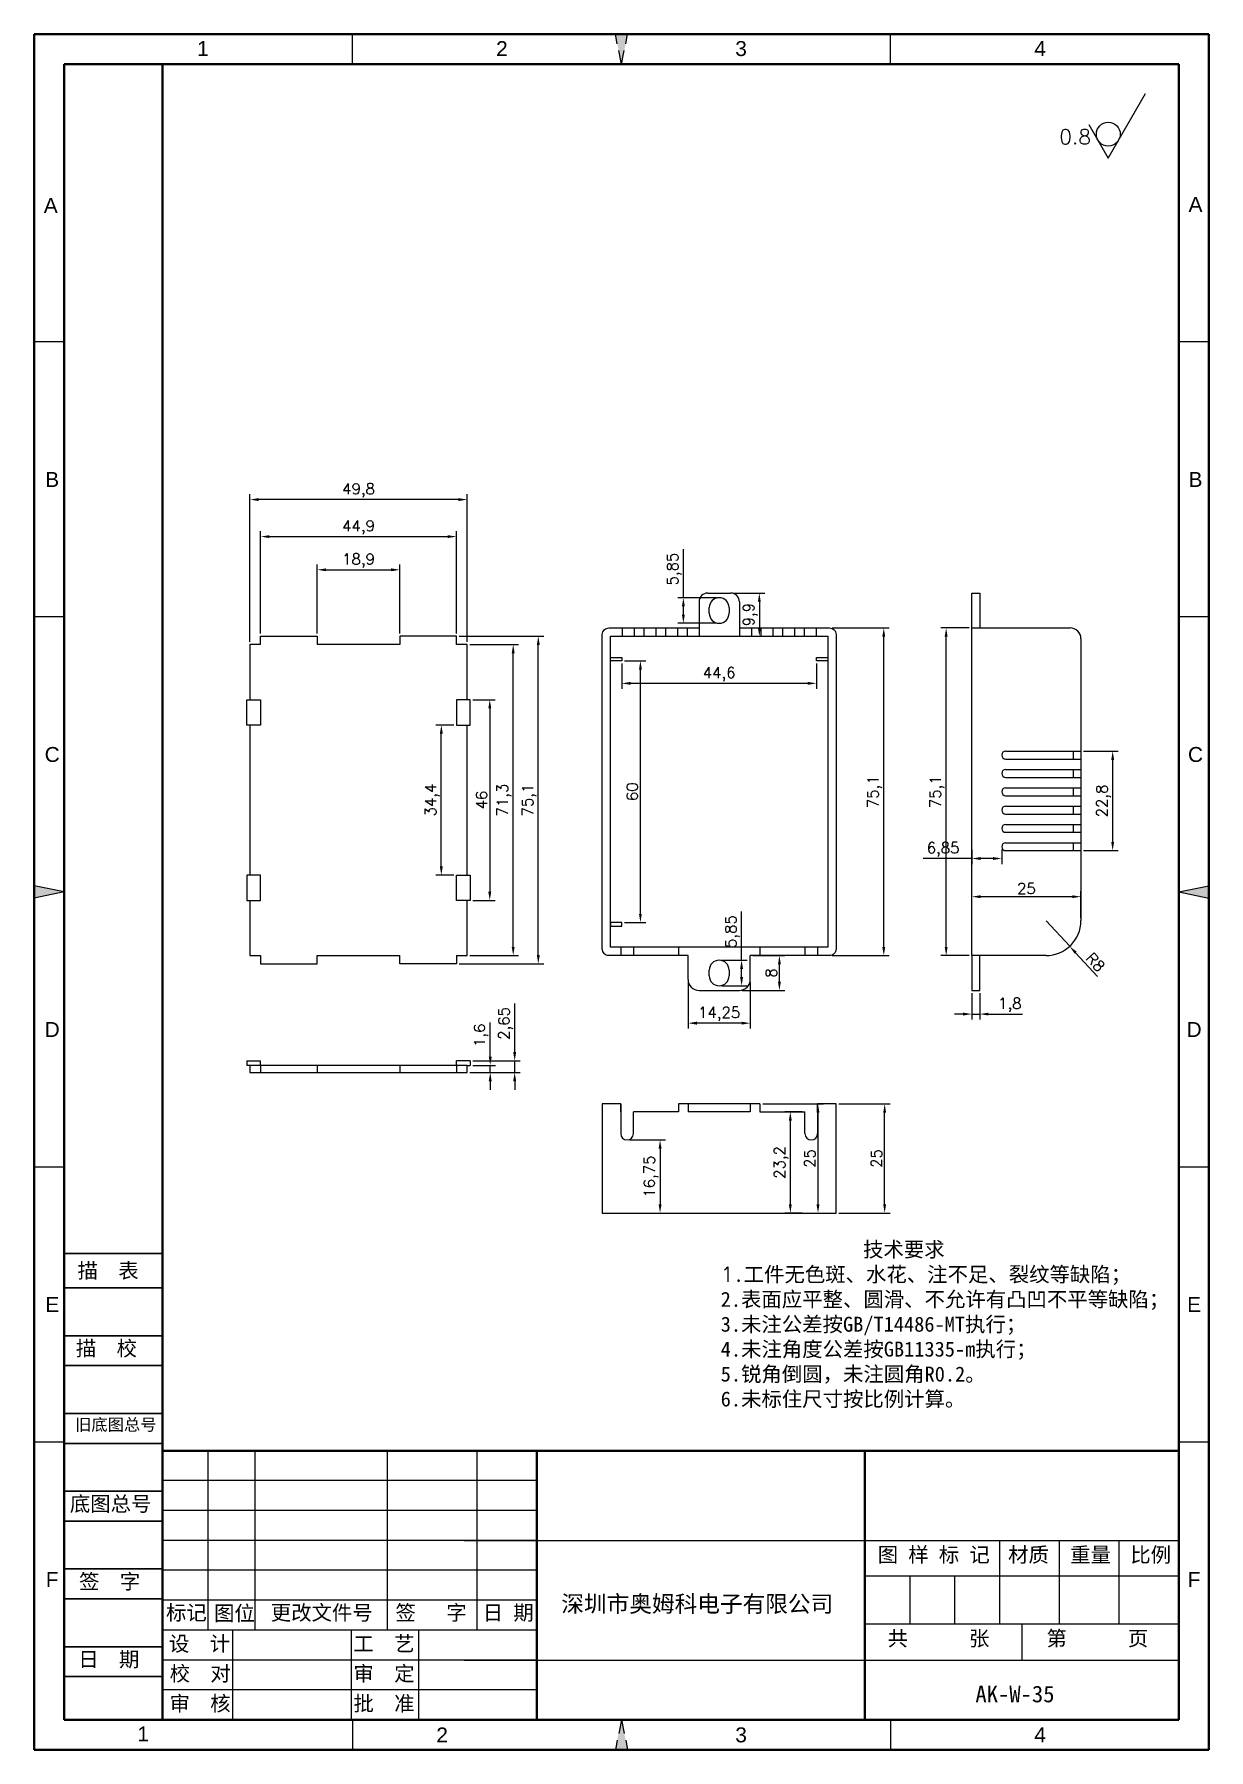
# Model space of a CAD drawing. Header units: millimetres. Extents: x 27102 to 30954, y -487 to 364.
# Drawn here: x 27124.8 to 27394, y -471.3 to -78 of the extents above; entities that cross this region are included whole.
import ezdxf
from ezdxf.enums import TextEntityAlignment as Align

# ---------------------------------------------------------------- set-up
doc = ezdxf.new("R2010")
doc.units = ezdxf.units.MM
doc.linetypes.add('ACAD_ISO10W100', pattern=[18, 12, -3, 0, -3])
doc.linetypes.add('HIDDEN2', pattern=[4.7625, 3.175, -1.5875])
for name, color, linetype, lineweight in [('dim', 82, 'Continuous', 9), ('图层1', 7, 'ACAD_ISO10W100', 15), ('图层2', 7, 'Continuous', 30), ('图层3', 7, 'Continuous', 15), ('图层4', 7, 'Continuous', 40), ('图层5', 7, 'HIDDEN2', 15), ('细实线', 3, 'Continuous', 18)]:
    doc.layers.add(name, color=color, linetype=linetype, lineweight=lineweight)
doc.layers.add('尺寸线', color=7, linetype='Continuous')
doc.styles.get("Standard").update_dxf_attribs({"font": 'txt', "bigfont": 'gbcbig.shx'})
doc.styles.add('样式 3', font='arial.ttf', dxfattribs={"height": 3.8})
doc.dimstyles.new('ISO-25', dxfattribs={"dimtxt": 2.5, "dimasz": 2.5, "dimexe": 1.25, "dimexo": 0.625, "dimtad": 1, "dimtxsty": 'Standard', "dimcen": 2.5, "dimadec": 0, "dimazin": 0, "dimtfac": 1, "dimtmove": 0, "dimatfit": 3, "dimfxl": 0, "dimarcsym": 0})

msp = doc.modelspace()

# ---------------------------------------------------------------- texts
at = {"layer": '图层1', "color": 0, "style": '样式 3'}
for s, p in [('B', (27128.933, -180.088)), ('B', (27390.993, -180.088)), ('C', (27128.933, -243.134)), ('C', (27390.993, -243.134)), ('D', (27128.933, -306.18)), ('D', (27390.671, -306.18)), ('E', (27128.933, -369.226)), ('E', (27390.671, -369.226)), ('F', (27128.933, -432.272)), ('F', (27390.671, -432.272))]:
    msp.add_text(s, height=3.426, dxfattribs=at).set_placement(p, align=Align.MIDDLE)
at = {"layer": '图层1', "color": 0, "attachment_point": 1}
for s, insert, char_height, width in [('{\\fSimSun|b0|i0|c134|p2;图 样 标 记}', (27318.148, -424.85), 3.42642, 42.50991), ('{\\fSimSun|b0|i0|c134|p2;材质 }', (27348.032, -424.865), 3.42642, 28.57673), ('{\\fSimSun|b0|i0|c134|p2;深圳市奥姆科电子有限公司}', (27245.63, -435.921), 3.80713, 71.9369), ('{\\fSimSun|b0|i0|c134|p2;标记}', (27155.02, -438.138), 3.42642, 9.59397), ('{\\fSimSun|b0|i0|c134|p2;图位}', (27166.023, -438.276), 3.42642, 9.59397), ('{\\fSimSun|b0|i0|c134|p2;更改文件号}', (27179.032, -438.138), 3.42642, 28.57673), ('{\\fSimSun|b0|i0|c134|p2;审  核}', (27155.826, -458.955), 3.42642, 27.78591), ('{\\fSimSun|b0|i0|c134|p2;批  准}', (27197.98, -458.955), 3.42642, 28.57673), ('{\\fSimSun|b0|i0|c134|p2;AK-W-35}', (27340.542, -456.596), 3.80713, 47.23323)]:
    msp.add_mtext(s, dxfattribs=dict(at, insert=insert, char_height=char_height, width=width))
at = {"layer": '图层2', "color": 0, "attachment_point": 1}
for s, insert, char_height, width in [('{\\fSimSun|b0|i0|c134|p2;描\\fSimSun|b0|i0|c0|p2;  \\fSimSun|b0|i0|c134|p2;表}', (27134.748, -359.741), 3.42638, 38.39488), ('{\\fSimSun|b0|i0|c134|p2;描\\fSimSun|b0|i0|c0|p2;  \\fSimSun|b0|i0|c134|p2;校}', (27134.358, -377.558), 3.42638, 38.39488), ('{\\fSimSun|b0|i0|c134|p2;旧底图总号}', (27134.165, -395.375), 2.74113, 38.39488), ('{\\fSimSun|b0|i0|c134|p2;底图总号}', (27132.976, -413.192), 3.42638, 38.39488), ('{\\fSimSun|b0|i0|c134|p2;重量 }', (27362.259, -424.865), 3.42642, 28.57673), ('{\\fSimSun|b0|i0|c134|p2;比例 }', (27376.044, -424.865), 3.42642, 28.57673), ('{\\fSimSun|b0|i0|c134|p2;签\\fSimSun|b0|i0|c0|p2;  \\fSimSun|b0|i0|c134|p2;字}', (27135.099, -431.009), 3.42638, 38.39488), ('{\\fSimSun|b0|i0|c134|p2;签   字}', (27207.605, -438.138), 3.42642, 28.57673), ('{\\fSimSun|b0|i0|c134|p2;日 期}', (27227.62, -438.138), 3.42642, 28.57673), ('{\\fSimSun|b0|i0|c134|p2;共      张}', (27320.406, -444.038), 3.42642, 37.91013), ('{\\fSimSun|b0|i0|c134|p2;第      页}', (27356.839, -444.038), 3.42642, 35.18807), ('{\\fSimSun|b0|i0|c134|p2;设  计}', (27155.693, -445.249), 3.42642, 26.56021), ('{\\fSimSun|b0|i0|c134|p2;工  艺}', (27197.98, -445.249), 3.42642, 28.57673), ('{\\fSimSun|b0|i0|c134|p2;日\\fSimSun|b0|i0|c0|p2;  \\fSimSun|b0|i0|c134|p2;期}', (27134.904, -448.827), 3.42638, 38.39488), ('{\\fSimSun|b0|i0|c134|p2;校  对}', (27155.858, -452.102), 3.42642, 24.84399), ('{\\fSimSun|b0|i0|c134|p2;审  定}', (27197.98, -452.102), 3.42642, 28.57673)]:
    msp.add_mtext(s, dxfattribs=dict(at, insert=insert, char_height=char_height, width=width))
at = {"layer": '图层3', "color": 0, "insert": (27282.161, -354.884), "char_height": 3.42642, "width": 162.28996, "attachment_point": 1}
msp.add_mtext('{\\fSimSun|b0|i0|c134|p54;              技术要求\\P}1{\\fSimSun|b0|i0|c134|p54;.工件无色斑、水花、注不足、裂纹等缺陷；\\P2.表面应平整、圆滑、不允许有凸凹不平等缺陷；\\P3.未注公差按GB/T14486-MT执行；\\P4.未注角度公差按GB11335-m执行；\\P5.锐角倒圆，未注圆角R0.2。}\\P{\\fSimSun|b0|i0|c134|p2;6.未标住尺寸按比例计算。}', dxfattribs=at)
at = {"layer": '图层5', "color": 0, "style": '样式 3'}
for s, p in [('1', (27163.483, -81.31)), ('2', (27232.011, -81.31)), ('3', (27286.834, -81.31)), ('4', (27355.362, -81.31)), ('A', (27128.6, -117.292)), ('A', (27390.993, -117.042)), ('1', (27149.777, -467.659)), ('2', (27218.305, -467.864)), ('3', (27286.834, -467.864)), ('4', (27355.362, -467.864))]:
    msp.add_text(s, height=3.426, dxfattribs=at).set_placement(p, align=Align.MIDDLE)
at = {"layer": '细实线', "color": 0, "insert": (27359.732, -99.843), "char_height": 3.4264, "width": 12.79235, "attachment_point": 1}
msp.add_mtext('0.8', dxfattribs=at)

# ---------------------------------------------------------------- blocks, each defined once
blk = doc.blocks.new('*D2020')
at = {"layer": 'Defpoints', "color": 0, "transparency": 16777216}
for p in [(27174.25, -184.71), (27174.25, -217.93), (27224.05, -217.93)]:
    blk.add_point(p, dxfattribs=at)
at = {"layer": 'dim', "color": 0, "lineweight": -2, "transparency": 16777216}
for p, q in [((27174.25, -217.3), (27174.25, -183.46)), ((27222.05, -184.71), (27176.25, -184.71)), ((27224.05, -217.3), (27224.05, -183.46))]:
    blk.add_line(p, q, dxfattribs=at)
at = {"layer": 'dim', "color": 0, "transparency": 16777216}
for points in [[(27176.25, -184.37), (27176.25, -185.04), (27174.25, -184.71)], [(27222.05, -184.37), (27222.05, -185.04), (27224.05, -184.71)]]:
    blk.add_solid(points, dxfattribs=at)
at = {"layer": 'dim', "color": 0, "transparency": 16777216, "insert": (27199.15, -182.62), "char_height": 2.5, "attachment_point": 5}
blk.add_mtext('49,8', dxfattribs=at)
blk = doc.blocks.new('*D2021')
at = {"layer": 'Defpoints', "color": 0, "transparency": 16777216}
for p in [(27221.6, -193.19), (27176.7, -216.03), (27221.6, -216.03)]:
    blk.add_point(p, dxfattribs=at)
at = {"layer": 'dim', "color": 0, "lineweight": -2, "transparency": 16777216}
for p, q in [((27176.7, -215.4), (27176.7, -191.94)), ((27221.6, -215.4), (27221.6, -191.94)), ((27178.7, -193.19), (27219.6, -193.19))]:
    blk.add_line(p, q, dxfattribs=at)
at = {"layer": 'dim', "color": 0, "transparency": 16777216}
for points in [[(27178.7, -192.86), (27178.7, -193.52), (27176.7, -193.19)], [(27219.6, -192.86), (27219.6, -193.52), (27221.6, -193.19)]]:
    blk.add_solid(points, dxfattribs=at)
at = {"layer": 'dim', "color": 0, "transparency": 16777216, "insert": (27199.15, -191.11), "char_height": 2.5, "attachment_point": 5}
blk.add_mtext('44,9', dxfattribs=at)
blk = doc.blocks.new('*D2022')
at = {"layer": 'Defpoints', "color": 0, "transparency": 16777216}
for p in [(27208.6, -200.8), (27189.7, -216.03), (27208.6, -216.03)]:
    blk.add_point(p, dxfattribs=at)
at = {"layer": 'dim', "color": 0, "lineweight": -2, "transparency": 16777216}
for p, q in [((27189.7, -215.4), (27189.7, -199.55)), ((27208.6, -215.4), (27208.6, -199.55)), ((27191.7, -200.8), (27206.6, -200.8))]:
    blk.add_line(p, q, dxfattribs=at)
at = {"layer": 'dim', "color": 0, "transparency": 16777216}
for points in [[(27191.7, -200.47), (27191.7, -201.13), (27189.7, -200.8)], [(27206.6, -200.47), (27206.6, -201.13), (27208.6, -200.8)]]:
    blk.add_solid(points, dxfattribs=at)
at = {"layer": 'dim', "color": 0, "transparency": 16777216, "insert": (27199.15, -198.72), "char_height": 2.5, "attachment_point": 5}
blk.add_mtext('18,9', dxfattribs=at)
blk = doc.blocks.new('*D2023')
at = {"layer": 'Defpoints', "color": 0, "transparency": 16777216}
for p in [(27221.6, -216.03), (27240.35, -216.03), (27221.6, -291.13)]:
    blk.add_point(p, dxfattribs=at)
at = {"layer": 'dim', "color": 0, "lineweight": -2, "transparency": 16777216}
for p, q in [((27222.23, -216.03), (27241.6, -216.03)), ((27240.35, -289.13), (27240.35, -218.03)), ((27222.23, -291.13), (27241.6, -291.13))]:
    blk.add_line(p, q, dxfattribs=at)
at = {"layer": 'dim', "color": 0, "transparency": 16777216}
for points in [[(27240.02, -218.03), (27240.69, -218.03), (27240.35, -216.03)], [(27240.02, -289.13), (27240.69, -289.13), (27240.35, -291.13)]]:
    blk.add_solid(points, dxfattribs=at)
at = {"layer": 'dim', "color": 0, "transparency": 16777216, "insert": (27238.27, -253.58), "char_height": 2.5, "attachment_point": 5, "rotation": 90}
blk.add_mtext('75,1', dxfattribs=at)
blk = doc.blocks.new('*D2024')
at = {"layer": 'Defpoints', "color": 0, "transparency": 16777216}
for p in [(27224.05, -217.93), (27234.6, -217.93), (27224.05, -289.23)]:
    blk.add_point(p, dxfattribs=at)
at = {"layer": 'dim', "color": 0, "lineweight": -2, "transparency": 16777216}
for p, q in [((27224.68, -217.93), (27235.85, -217.93)), ((27234.6, -287.23), (27234.6, -219.93)), ((27224.68, -289.23), (27235.85, -289.23))]:
    blk.add_line(p, q, dxfattribs=at)
at = {"layer": 'dim', "color": 0, "transparency": 16777216}
for points in [[(27234.26, -219.93), (27234.93, -219.93), (27234.6, -217.93)], [(27234.26, -287.23), (27234.93, -287.23), (27234.6, -289.23)]]:
    blk.add_solid(points, dxfattribs=at)
at = {"layer": 'dim', "color": 0, "transparency": 16777216, "insert": (27232.51, -253.58), "char_height": 2.5, "attachment_point": 5, "rotation": 90}
blk.add_mtext('71,3', dxfattribs=at)
blk = doc.blocks.new('*D2025')
at = {"layer": 'Defpoints', "color": 0, "transparency": 16777216}
for p in [(27224.75, -230.58), (27224.75, -276.58), (27229.23, -276.58)]:
    blk.add_point(p, dxfattribs=at)
at = {"layer": 'dim', "color": 0, "lineweight": -2, "transparency": 16777216}
for p, q in [((27225.38, -230.58), (27230.48, -230.58)), ((27229.23, -232.58), (27229.23, -274.58)), ((27225.38, -276.58), (27230.48, -276.58))]:
    blk.add_line(p, q, dxfattribs=at)
at = {"layer": 'dim', "color": 0, "transparency": 16777216}
for points in [[(27228.89, -232.58), (27229.56, -232.58), (27229.23, -230.58)], [(27228.89, -274.58), (27229.56, -274.58), (27229.23, -276.58)]]:
    blk.add_solid(points, dxfattribs=at)
at = {"layer": 'dim', "color": 0, "transparency": 16777216, "insert": (27227.35, -253.58), "char_height": 2.5, "attachment_point": 5, "rotation": 90}
blk.add_mtext('46', dxfattribs=at)
blk = doc.blocks.new('*D2026')
at = {"layer": 'Defpoints', "color": 0, "transparency": 16777216}
for p in [(27218.12, -236.38), (27221.6, -236.38), (27221.6, -270.78)]:
    blk.add_point(p, dxfattribs=at)
at = {"layer": 'dim', "color": 0, "lineweight": -2, "transparency": 16777216}
for p, q in [((27220.98, -236.38), (27216.87, -236.38)), ((27218.12, -268.78), (27218.12, -238.38)), ((27220.98, -270.78), (27216.87, -270.78))]:
    blk.add_line(p, q, dxfattribs=at)
at = {"layer": 'dim', "color": 0, "transparency": 16777216}
for points in [[(27217.79, -238.38), (27218.46, -238.38), (27218.12, -236.38)], [(27217.79, -268.78), (27218.46, -268.78), (27218.12, -270.78)]]:
    blk.add_solid(points, dxfattribs=at)
at = {"layer": 'dim', "color": 0, "transparency": 16777216, "insert": (27216.04, -253.58), "char_height": 2.5, "attachment_point": 5, "rotation": 90}
blk.add_mtext('34,4', dxfattribs=at)
blk = doc.blocks.new('*D2027')
at = {"layer": 'Defpoints', "color": 0, "transparency": 16777216}
for p in [(27224.75, -314.42), (27229.33, -314.42), (27224.05, -316.02)]:
    blk.add_point(p, dxfattribs=at)
at = {"layer": 'dim', "color": 0, "lineweight": -2, "transparency": 16777216}
for p, q in [((27229.33, -312.42), (27229.33, -304.59)), ((27225.38, -314.42), (27230.58, -314.42)), ((27229.33, -316.02), (27229.33, -314.42)), ((27224.68, -316.02), (27230.58, -316.02)), ((27229.33, -318.02), (27229.33, -320.02))]:
    blk.add_line(p, q, dxfattribs=at)
at = {"layer": 'dim', "color": 0, "transparency": 16777216}
for points in [[(27229, -312.42), (27229.67, -312.42), (27229.33, -314.42)], [(27229, -318.02), (27229.67, -318.02), (27229.33, -316.02)]]:
    blk.add_solid(points, dxfattribs=at)
at = {"layer": 'dim', "color": 0, "transparency": 16777216, "insert": (27227.25, -307.5), "char_height": 2.5, "attachment_point": 5, "rotation": 90}
blk.add_mtext('1,6', dxfattribs=at)
blk = doc.blocks.new('*D2028')
at = {"layer": 'Defpoints', "color": 0, "transparency": 16777216}
for p in [(27224.75, -313.37), (27234.94, -313.37), (27224.05, -316.02)]:
    blk.add_point(p, dxfattribs=at)
at = {"layer": 'dim', "color": 0, "lineweight": -2, "transparency": 16777216}
for p, q in [((27234.94, -311.37), (27234.94, -300.2)), ((27225.38, -313.37), (27236.19, -313.37)), ((27234.94, -316.02), (27234.94, -313.37)), ((27224.68, -316.02), (27236.19, -316.02)), ((27234.94, -318.02), (27234.94, -320.02))]:
    blk.add_line(p, q, dxfattribs=at)
at = {"layer": 'dim', "color": 0, "transparency": 16777216}
for points in [[(27234.6, -311.37), (27235.27, -311.37), (27234.94, -313.37)], [(27234.6, -318.02), (27235.27, -318.02), (27234.94, -316.02)]]:
    blk.add_solid(points, dxfattribs=at)
at = {"layer": 'dim', "color": 0, "transparency": 16777216, "insert": (27232.85, -304.79), "char_height": 2.5, "attachment_point": 5, "rotation": 90}
blk.add_mtext('2,65', dxfattribs=at)
blk = doc.blocks.new('*D2029')
at = {"layer": 'Defpoints', "color": 0, "transparency": 16777216}
for p in [(27308.61, -323.25), (27319.74, -323.25), (27308.61, -348.25)]:
    blk.add_point(p, dxfattribs=at)
at = {"layer": 'dim', "color": 0, "lineweight": -2, "transparency": 16777216}
for p, q in [((27309.24, -323.25), (27320.99, -323.25)), ((27319.74, -346.25), (27319.74, -325.25)), ((27309.24, -348.25), (27320.99, -348.25))]:
    blk.add_line(p, q, dxfattribs=at)
at = {"layer": 'dim', "color": 0, "transparency": 16777216}
for points in [[(27319.41, -325.25), (27320.07, -325.25), (27319.74, -323.25)], [(27319.41, -346.25), (27320.07, -346.25), (27319.74, -348.25)]]:
    blk.add_solid(points, dxfattribs=at)
at = {"layer": 'dim', "color": 0, "transparency": 16777216, "insert": (27317.87, -335.75), "char_height": 2.5, "attachment_point": 5, "rotation": 90}
blk.add_mtext('25', dxfattribs=at)
blk = doc.blocks.new('*D2030')
at = {"layer": 'Defpoints', "color": 0, "transparency": 16777216}
for p in [(27301.46, -325.05), (27298.12, -348.25), (27301.46, -348.25)]:
    blk.add_point(p, dxfattribs=at)
at = {"layer": 'dim', "color": 0, "lineweight": -2, "transparency": 16777216}
for p, q in [((27300.84, -325.05), (27296.87, -325.05)), ((27298.12, -327.05), (27298.12, -346.25)), ((27300.84, -348.25), (27296.87, -348.25))]:
    blk.add_line(p, q, dxfattribs=at)
at = {"layer": 'dim', "color": 0, "transparency": 16777216}
for points in [[(27297.78, -327.05), (27298.45, -327.05), (27298.12, -325.05)], [(27297.78, -346.25), (27298.45, -346.25), (27298.12, -348.25)]]:
    blk.add_solid(points, dxfattribs=at)
at = {"layer": 'dim', "color": 0, "transparency": 16777216, "insert": (27296.03, -336.65), "char_height": 2.5, "attachment_point": 5, "rotation": 90}
blk.add_mtext('23,2', dxfattribs=at)
blk = doc.blocks.new('*D2031')
at = {"layer": 'Defpoints', "color": 0, "transparency": 16777216}
for p in [(27291.16, -323.25), (27291.16, -348.25), (27304.46, -348.25)]:
    blk.add_point(p, dxfattribs=at)
at = {"layer": 'dim', "color": 0, "lineweight": -2, "transparency": 16777216}
for p, q in [((27291.79, -323.25), (27305.71, -323.25)), ((27304.46, -325.25), (27304.46, -346.25)), ((27291.79, -348.25), (27305.71, -348.25))]:
    blk.add_line(p, q, dxfattribs=at)
at = {"layer": 'dim', "color": 0, "transparency": 16777216}
for points in [[(27304.12, -325.25), (27304.79, -325.25), (27304.46, -323.25)], [(27304.12, -346.25), (27304.79, -346.25), (27304.46, -348.25)]]:
    blk.add_solid(points, dxfattribs=at)
at = {"layer": 'dim', "color": 0, "transparency": 16777216, "insert": (27302.58, -335.75), "char_height": 2.5, "attachment_point": 5, "rotation": 90}
blk.add_mtext('25', dxfattribs=at)
blk = doc.blocks.new('*D2032')
at = {"layer": 'Defpoints', "color": 0, "transparency": 16777216}
for p in [(27307.11, -214.13), (27319.54, -214.13), (27307.11, -289.23)]:
    blk.add_point(p, dxfattribs=at)
at = {"layer": 'dim', "color": 0, "lineweight": -2, "transparency": 16777216}
for p, q in [((27307.74, -214.13), (27320.79, -214.13)), ((27319.54, -287.23), (27319.54, -216.13)), ((27307.74, -289.23), (27320.79, -289.23))]:
    blk.add_line(p, q, dxfattribs=at)
at = {"layer": 'dim', "color": 0, "transparency": 16777216}
for points in [[(27319.2, -216.13), (27319.87, -216.13), (27319.54, -214.13)], [(27319.2, -287.23), (27319.87, -287.23), (27319.54, -289.23)]]:
    blk.add_solid(points, dxfattribs=at)
at = {"layer": 'dim', "color": 0, "transparency": 16777216, "insert": (27317.45, -251.68), "char_height": 2.5, "attachment_point": 5, "rotation": 90}
blk.add_mtext('75,1', dxfattribs=at)
blk = doc.blocks.new('*D2033')
at = {"layer": 'Defpoints', "color": 0, "transparency": 16777216}
for p in [(27333.84, -214.13), (27339.73, -214.13), (27339.73, -289.23)]:
    blk.add_point(p, dxfattribs=at)
at = {"layer": 'dim', "color": 0, "lineweight": -2, "transparency": 16777216}
for p, q in [((27339.1, -214.13), (27332.59, -214.13)), ((27333.84, -287.23), (27333.84, -216.13)), ((27339.1, -289.23), (27332.59, -289.23))]:
    blk.add_line(p, q, dxfattribs=at)
at = {"layer": 'dim', "color": 0, "transparency": 16777216}
for points in [[(27333.5, -216.13), (27334.17, -216.13), (27333.84, -214.13)], [(27333.5, -287.23), (27334.17, -287.23), (27333.84, -289.23)]]:
    blk.add_solid(points, dxfattribs=at)
at = {"layer": 'dim', "color": 0, "transparency": 16777216, "insert": (27331.75, -251.68), "char_height": 2.5, "attachment_point": 5, "rotation": 90}
blk.add_mtext('75,1', dxfattribs=at)
blk = doc.blocks.new('*D2034')
at = {"layer": 'Defpoints', "color": 0, "transparency": 16777216}
for p in [(27339.73, -275.73), (27339.73, -281.23), (27364.73, -281.23)]:
    blk.add_point(p, dxfattribs=at)
at = {"layer": 'dim', "color": 0, "lineweight": -2, "transparency": 16777216}
for p, q in [((27339.73, -280.6), (27339.73, -274.48)), ((27364.73, -280.6), (27364.73, -274.48)), ((27362.73, -275.73), (27341.73, -275.73))]:
    blk.add_line(p, q, dxfattribs=at)
at = {"layer": 'dim', "color": 0, "transparency": 16777216}
for points in [[(27341.73, -275.4), (27341.73, -276.07), (27339.73, -275.73)], [(27362.73, -275.4), (27362.73, -276.07), (27364.73, -275.73)]]:
    blk.add_solid(points, dxfattribs=at)
at = {"layer": 'dim', "color": 0, "transparency": 16777216, "insert": (27352.23, -273.86), "char_height": 2.5, "attachment_point": 5}
blk.add_mtext('25', dxfattribs=at)
blk = doc.blocks.new('*D2035')
at = {"layer": 'Defpoints', "color": 0, "transparency": 16777216}
for p in [(27339.73, -264.28), (27339.73, -266.99), (27346.58, -264.28)]:
    blk.add_point(p, dxfattribs=at)
at = {"layer": 'dim', "color": 0, "lineweight": -2, "transparency": 16777216}
for p, q in [((27339.73, -266.99), (27328.56, -266.99)), ((27339.73, -264.9), (27339.73, -268.24)), ((27344.58, -266.99), (27341.73, -266.99)), ((27346.58, -264.9), (27346.58, -268.24))]:
    blk.add_line(p, q, dxfattribs=at)
at = {"layer": 'dim', "color": 0, "transparency": 16777216}
for points in [[(27341.73, -266.65), (27341.73, -267.32), (27339.73, -266.99)], [(27344.58, -266.65), (27344.58, -267.32), (27346.58, -266.99)]]:
    blk.add_solid(points, dxfattribs=at)
at = {"layer": 'dim', "color": 0, "transparency": 16777216, "insert": (27333.14, -264.9), "char_height": 2.5, "attachment_point": 5}
blk.add_mtext('6,85', dxfattribs=at)
blk = doc.blocks.new('*D2036')
at = {"layer": 'Defpoints', "color": 0, "transparency": 16777216}
for p in [(27364.73, -242.38), (27372.01, -242.38), (27364.73, -265.18)]:
    blk.add_point(p, dxfattribs=at)
at = {"layer": 'dim', "color": 0, "lineweight": -2, "transparency": 16777216}
for p, q in [((27365.35, -242.38), (27373.26, -242.38)), ((27372.01, -263.18), (27372.01, -244.38)), ((27365.35, -265.18), (27373.26, -265.18))]:
    blk.add_line(p, q, dxfattribs=at)
at = {"layer": 'dim', "color": 0, "transparency": 16777216}
for points in [[(27371.67, -244.38), (27372.34, -244.38), (27372.01, -242.38)], [(27371.67, -263.18), (27372.34, -263.18), (27372.01, -265.18)]]:
    blk.add_solid(points, dxfattribs=at)
at = {"layer": 'dim', "color": 0, "transparency": 16777216, "insert": (27369.92, -253.78), "char_height": 2.5, "attachment_point": 5, "rotation": 90}
blk.add_mtext('22,8', dxfattribs=at)
blk = doc.blocks.new('*D2037')
at = {"layer": 'Defpoints', "color": 0, "transparency": 16777216}
for p in [(27339.73, -297.23), (27341.53, -297.23), (27341.53, -302.64)]:
    blk.add_point(p, dxfattribs=at)
at = {"layer": 'dim', "color": 0, "lineweight": -2, "transparency": 16777216}
for p, q in [((27339.73, -297.85), (27339.73, -303.89)), ((27341.53, -297.85), (27341.53, -303.89)), ((27337.73, -302.64), (27335.73, -302.64)), ((27339.73, -302.64), (27341.53, -302.64)), ((27343.53, -302.64), (27351.36, -302.64))]:
    blk.add_line(p, q, dxfattribs=at)
at = {"layer": 'dim', "color": 0, "transparency": 16777216}
for points in [[(27337.73, -302.31), (27337.73, -302.97), (27339.73, -302.64)], [(27343.53, -302.31), (27343.53, -302.97), (27341.53, -302.64)]]:
    blk.add_solid(points, dxfattribs=at)
at = {"layer": 'dim', "color": 0, "transparency": 16777216, "insert": (27348.44, -300.56), "char_height": 2.5, "attachment_point": 5}
blk.add_mtext('1,8', dxfattribs=at)
blk = doc.blocks.new('*D2038')
at = {"layer": 'Defpoints', "color": 0, "transparency": 16777216}
for p in [(27356.73, -281.23), (27362.15, -287.11)]:
    blk.add_point(p, dxfattribs=at)
at = {"layer": 'dim', "color": 0, "lineweight": -2, "transparency": 16777216}
for p, q in [((27356.73, -281.23), (27362.15, -287.11)), ((27368.54, -294.03), (27363.51, -288.58))]:
    blk.add_line(p, q, dxfattribs=at)
at = {"layer": 'dim', "color": 0, "transparency": 16777216}
blk.add_solid([(27363.75, -288.35), (27363.26, -288.8), (27362.15, -287.11)], dxfattribs=at)
at = {"layer": 'dim', "color": 0, "transparency": 16777216, "insert": (27368.08, -290.77), "char_height": 2.5, "attachment_point": 5, "rotation": 312.7001}
blk.add_mtext('R8', dxfattribs=at)
blk = doc.blocks.new('*D2039')
at = {"layer": 'Defpoints', "color": 0, "transparency": 16777216}
for p in [(27274.69, -294.73), (27288.94, -294.73), (27274.69, -304.72)]:
    blk.add_point(p, dxfattribs=at)
at = {"layer": 'dim', "color": 0, "lineweight": -2, "transparency": 16777216}
for p, q in [((27274.69, -295.35), (27274.69, -305.97)), ((27288.94, -295.35), (27288.94, -305.97)), ((27286.94, -304.72), (27276.69, -304.72))]:
    blk.add_line(p, q, dxfattribs=at)
at = {"layer": 'dim', "color": 0, "transparency": 16777216}
for points in [[(27276.69, -304.39), (27276.69, -305.06), (27274.69, -304.72)], [(27286.94, -304.39), (27286.94, -305.06), (27288.94, -304.72)]]:
    blk.add_solid(points, dxfattribs=at)
at = {"layer": 'dim', "color": 0, "transparency": 16777216, "insert": (27281.81, -302.64), "char_height": 2.5, "attachment_point": 5}
blk.add_mtext('14,25', dxfattribs=at)
blk = doc.blocks.new('*D2040')
at = {"layer": 'Defpoints', "color": 0, "transparency": 16777216}
for p in [(27288.94, -289.23), (27295.62, -289.23), (27286.44, -297.23)]:
    blk.add_point(p, dxfattribs=at)
at = {"layer": 'dim', "color": 0, "lineweight": -2, "transparency": 16777216}
for p, q in [((27289.56, -289.23), (27296.87, -289.23)), ((27295.62, -295.23), (27295.62, -291.23)), ((27287.06, -297.23), (27296.87, -297.23))]:
    blk.add_line(p, q, dxfattribs=at)
at = {"layer": 'dim', "color": 0, "transparency": 16777216}
for points in [[(27295.29, -291.23), (27295.95, -291.23), (27295.62, -289.23)], [(27295.29, -295.23), (27295.95, -295.23), (27295.62, -297.23)]]:
    blk.add_solid(points, dxfattribs=at)
at = {"layer": 'dim', "color": 0, "transparency": 16777216, "insert": (27293.74, -293.23), "char_height": 2.5, "attachment_point": 5, "rotation": 90}
blk.add_mtext('8', dxfattribs=at)
blk = doc.blocks.new('*D2041')
at = {"layer": 'Defpoints', "color": 0, "transparency": 16777216}
for p in [(27281.81, -290.3), (27286.95, -290.3), (27281.81, -296.15)]:
    blk.add_point(p, dxfattribs=at)
at = {"layer": 'dim', "color": 0, "lineweight": -2, "transparency": 16777216}
for p, q in [((27286.95, -290.3), (27286.95, -279.14)), ((27282.44, -290.3), (27288.2, -290.3)), ((27286.95, -294.15), (27286.95, -292.3)), ((27282.44, -296.15), (27288.2, -296.15))]:
    blk.add_line(p, q, dxfattribs=at)
at = {"layer": 'dim', "color": 0, "transparency": 16777216}
for points in [[(27286.61, -292.3), (27287.28, -292.3), (27286.95, -290.3)], [(27286.61, -294.15), (27287.28, -294.15), (27286.95, -296.15)]]:
    blk.add_solid(points, dxfattribs=at)
at = {"layer": 'dim', "color": 0, "transparency": 16777216, "insert": (27284.86, -283.72), "char_height": 2.5, "attachment_point": 5, "rotation": 90}
blk.add_mtext('5,85', dxfattribs=at)
blk = doc.blocks.new('*D2042')
at = {"layer": 'Defpoints', "color": 0, "transparency": 16777216}
for p in [(27284.44, -206.13), (27286.44, -216.03), (27291.02, -216.03)]:
    blk.add_point(p, dxfattribs=at)
at = {"layer": 'dim', "color": 0, "lineweight": -2, "transparency": 16777216}
for p, q in [((27285.06, -206.13), (27292.27, -206.13)), ((27291.02, -208.13), (27291.02, -214.03)), ((27287.06, -216.03), (27292.27, -216.03))]:
    blk.add_line(p, q, dxfattribs=at)
at = {"layer": 'dim', "color": 0, "transparency": 16777216}
for points in [[(27290.68, -208.13), (27291.35, -208.13), (27291.02, -206.13)], [(27290.68, -214.03), (27291.35, -214.03), (27291.02, -216.03)]]:
    blk.add_solid(points, dxfattribs=at)
at = {"layer": 'dim', "color": 0, "transparency": 16777216, "insert": (27288.93, -211.08), "char_height": 2.5, "attachment_point": 5, "rotation": 90}
blk.add_mtext('9,9', dxfattribs=at)
blk = doc.blocks.new('*D2043')
at = {"layer": 'Defpoints', "color": 0, "transparency": 16777216}
for p in [(27273.6, -207.2), (27281.81, -207.2), (27281.81, -213.05)]:
    blk.add_point(p, dxfattribs=at)
at = {"layer": 'dim', "color": 0, "lineweight": -2, "transparency": 16777216}
for p, q in [((27273.6, -207.2), (27273.6, -196.04)), ((27281.19, -207.2), (27272.35, -207.2)), ((27273.6, -211.05), (27273.6, -209.2)), ((27281.19, -213.05), (27272.35, -213.05))]:
    blk.add_line(p, q, dxfattribs=at)
at = {"layer": 'dim', "color": 0, "transparency": 16777216}
for points in [[(27273.27, -209.2), (27273.94, -209.2), (27273.6, -207.2)], [(27273.27, -211.05), (27273.94, -211.05), (27273.6, -213.05)]]:
    blk.add_solid(points, dxfattribs=at)
at = {"layer": 'dim', "color": 0, "transparency": 16777216, "insert": (27271.52, -200.62), "char_height": 2.5, "attachment_point": 5, "rotation": 90}
blk.add_mtext('5,85', dxfattribs=at)
blk = doc.blocks.new('*D2044')
at = {"layer": 'Defpoints', "color": 0, "transparency": 16777216}
for p in [(27259.51, -221.68), (27304.11, -221.68), (27259.51, -226.83)]:
    blk.add_point(p, dxfattribs=at)
at = {"layer": 'dim', "color": 0, "lineweight": -2, "transparency": 16777216}
for p, q in [((27259.51, -222.3), (27259.51, -228.08)), ((27304.11, -222.3), (27304.11, -228.08)), ((27302.11, -226.83), (27261.51, -226.83))]:
    blk.add_line(p, q, dxfattribs=at)
at = {"layer": 'dim', "color": 0, "transparency": 16777216}
for points in [[(27261.51, -226.5), (27261.51, -227.16), (27259.51, -226.83)], [(27302.11, -226.5), (27302.11, -227.16), (27304.11, -226.83)]]:
    blk.add_solid(points, dxfattribs=at)
at = {"layer": 'dim', "color": 0, "transparency": 16777216, "insert": (27281.81, -224.75), "char_height": 2.5, "attachment_point": 5}
blk.add_mtext('44,6', dxfattribs=at)
blk = doc.blocks.new('*D2045')
at = {"layer": 'Defpoints', "color": 0, "transparency": 16777216}
for p in [(27259.51, -221.68), (27263.76, -221.68), (27259.51, -281.68)]:
    blk.add_point(p, dxfattribs=at)
at = {"layer": 'dim', "color": 0, "lineweight": -2, "transparency": 16777216}
for p, q in [((27260.14, -221.68), (27265.01, -221.68)), ((27263.76, -279.68), (27263.76, -223.68)), ((27260.14, -281.68), (27265.01, -281.68))]:
    blk.add_line(p, q, dxfattribs=at)
at = {"layer": 'dim', "color": 0, "transparency": 16777216}
for points in [[(27263.43, -223.68), (27264.09, -223.68), (27263.76, -221.68)], [(27263.43, -279.68), (27264.09, -279.68), (27263.76, -281.68)]]:
    blk.add_solid(points, dxfattribs=at)
at = {"layer": 'dim', "color": 0, "transparency": 16777216, "insert": (27261.88, -251.68), "char_height": 2.5, "attachment_point": 5, "rotation": 90}
blk.add_mtext('60', dxfattribs=at)
blk = doc.blocks.new('*D2046')
at = {"layer": 'Defpoints', "color": 0, "transparency": 16777216}
for p in [(27260.67, -331.5), (27260.67, -348.25), (27268.26, -348.25)]:
    blk.add_point(p, dxfattribs=at)
at = {"layer": 'dim', "color": 0, "lineweight": -2, "transparency": 16777216}
for p, q in [((27261.3, -331.5), (27269.51, -331.5)), ((27268.26, -333.5), (27268.26, -346.25)), ((27261.3, -348.25), (27269.51, -348.25))]:
    blk.add_line(p, q, dxfattribs=at)
at = {"layer": 'dim', "color": 0, "transparency": 16777216}
for points in [[(27267.93, -333.5), (27268.6, -333.5), (27268.26, -331.5)], [(27267.93, -346.25), (27268.6, -346.25), (27268.26, -348.25)]]:
    blk.add_solid(points, dxfattribs=at)
at = {"layer": 'dim', "color": 0, "transparency": 16777216, "insert": (27266.18, -339.88), "char_height": 2.5, "attachment_point": 5, "rotation": 90}
blk.add_mtext('16,75', dxfattribs=at)

# ---------------------------------------------------------------- dimensions: what is measured, and where the dimension line sits
at = {"layer": 'dim'}
for base, p1, p2, picture, middle in [((27174.25, -184.706), (27224.05, -217.928), (27174.25, -217.928), '*D2020', (27199.15, -182.623)), ((27221.6, -193.189), (27176.7, -216.028), (27221.6, -216.028), '*D2021', (27199.15, -191.105)), ((27208.6, -200.801), (27189.7, -216.028), (27208.6, -216.028), '*D2022', (27199.15, -198.718)), ((27259.512, -226.83), (27304.112, -221.678), (27259.512, -221.678), '*D2044', (27281.812, -224.747)), ((27339.725, -266.986), (27346.575, -264.278), (27339.725, -264.278), '*D2035', (27333.142, -264.902)), ((27339.725, -275.734), (27364.725, -281.228), (27339.725, -281.228), '*D2034', (27352.225, -273.859)), ((27274.687, -304.722), (27288.937, -294.728), (27274.687, -294.728), '*D2039', (27281.812, -302.638)), ((27341.525, -302.64), (27339.725, -297.228), (27341.525, -297.228), '*D2037', (27348.442, -300.557))]:
    dim = msp.add_linear_dim(base=base, p1=p1, p2=p2, dimstyle='ISO-25', override={"dimasz": 2}, dxfattribs=at)
    dim.commit()
    dim.dimension.update_dxf_attribs({"geometry": picture, "text_midpoint": middle})
for base, p1, p2, picture, middle in [((27273.604, -207.203), (27281.812, -213.053), (27281.812, -207.203), '*D2043', (27271.52, -200.62)), ((27291.018, -216.028), (27284.437, -206.128), (27286.437, -216.028), '*D2042', (27288.935, -211.078)), ((27240.354, -216.028), (27221.6, -291.128), (27221.6, -216.028), '*D2023', (27238.271, -253.578)), ((27319.537, -214.128), (27307.112, -289.228), (27307.112, -214.128), '*D2032', (27317.454, -251.678)), ((27333.837, -214.128), (27339.725, -289.228), (27339.725, -214.128), '*D2033', (27331.753, -251.678)), ((27234.597, -217.928), (27224.05, -289.228), (27224.05, -217.928), '*D2024', (27232.514, -253.578)), ((27263.76, -221.678), (27259.512, -281.678), (27259.512, -221.678), '*D2045', (27261.885, -251.678)), ((27229.225, -276.578), (27224.75, -230.578), (27224.75, -276.578), '*D2025', (27227.35, -253.578)), ((27218.124, -236.378), (27221.6, -270.778), (27221.6, -236.378), '*D2026', (27216.041, -253.578)), ((27372.007, -242.378), (27364.725, -265.178), (27364.725, -242.378), '*D2036', (27369.924, -253.778)), ((27286.947, -290.303), (27281.812, -296.153), (27281.812, -290.303), '*D2041', (27284.864, -283.72)), ((27295.619, -289.228), (27286.437, -297.228), (27288.937, -289.228), '*D2040', (27293.744, -293.228)), ((27234.938, -313.369), (27224.05, -316.019), (27224.75, -313.369), '*D2028', (27232.854, -304.786)), ((27229.333, -314.419), (27224.05, -316.019), (27224.75, -314.419), '*D2027', (27227.25, -307.503)), ((27304.456, -348.253), (27291.162, -323.253), (27291.162, -348.253), '*D2031', (27302.581, -335.753)), ((27298.116, -348.253), (27301.462, -325.053), (27301.462, -348.253), '*D2030', (27296.032, -336.653)), ((27319.741, -323.253), (27308.612, -348.253), (27308.612, -323.253), '*D2029', (27317.866, -335.753)), ((27268.264, -348.253), (27260.671, -331.502), (27260.671, -348.253), '*D2046', (27266.18, -339.878))]:
    dim = msp.add_linear_dim(base=base, p1=p1, p2=p2, angle=90, dimstyle='ISO-25', override={"dimasz": 2}, dxfattribs=at)
    dim.commit()
    dim.dimension.update_dxf_attribs({"geometry": picture, "text_midpoint": middle})
dim = msp.add_radius_dim(center=(27356.725, -281.228), mpoint=(27362.15, -287.108), dimstyle='ISO-25', override={"dimasz": 2}, dxfattribs=at)
dim.commit()
dim.dimension.update_dxf_attribs({"geometry": '*D2038', "text_midpoint": (27368.078, -290.766)})

# ---------------------------------------------------------------- hatches: boundary and pattern name
at = {"layer": '图层1'}
for points in [[(27131.685, -274.657), (27124.833, -273.247), (27124.833, -276.068)], [(27387.159, -274.657), (27394.012, -273.247), (27394.012, -276.068)]]:
    msp.add_hatch(color=0, dxfattribs=at).paths.add_polyline_path(points)
at = {"layer": '图层5'}
for points in [[(27259.422, -84.902), (27258.012, -78.05), (27260.833, -78.05)], [(27259.422, -464.412), (27258.012, -471.265), (27260.833, -471.265)]]:
    msp.add_hatch(color=0, dxfattribs=at).paths.add_polyline_path(points)

# ---------------------------------------------------------------- linework, layer by layer
for p, q in [((27277.187, -208.128), (27277.187, -214.128)), ((27279.187, -206.128), (27284.437, -206.128)), ((27286.437, -208.128), (27286.437, -214.128)), ((27339.725, -214.128), (27339.725, -206.128)), ((27339.725, -206.128), (27341.525, -206.128)), ((27341.525, -206.128), (27341.525, -214.128)), ((27259.587, -214.128), (27259.587, -216.028)), ((27262.337, -214.128), (27262.337, -216.028)), ((27264.537, -214.128), (27264.537, -216.028)), ((27267.287, -214.128), (27267.287, -216.028)), ((27269.487, -214.128), (27269.487, -216.028)), ((27272.237, -214.128), (27272.237, -216.028)), ((27274.437, -214.128), (27274.437, -216.028)), ((27277.187, -214.128), (27277.187, -216.028)), ((27286.437, -214.128), (27286.437, -216.028)), ((27289.187, -214.128), (27289.187, -216.028)), ((27291.387, -214.128), (27291.387, -216.028)), ((27294.137, -214.128), (27294.137, -216.028)), ((27296.337, -214.128), (27296.337, -216.028)), ((27299.087, -214.128), (27299.087, -216.028)), ((27301.287, -214.128), (27301.287, -216.028)), ((27304.037, -214.128), (27304.037, -216.028)), ((27339.725, -289.228), (27339.725, -214.128)), ((27339.725, -214.128), (27362.225, -214.128)), ((27174.25, -217.928), (27174.25, -230.578)), ((27176.7, -217.928), (27174.25, -217.928)), ((27208.6, -217.928), (27189.7, -217.928)), ((27224.05, -217.928), (27221.6, -217.928)), ((27224.05, -230.578), (27224.05, -217.928)), ((27364.725, -216.628), (27364.725, -281.228)), ((27174.25, -236.378), (27174.25, -270.778)), ((27224.05, -270.778), (27224.05, -236.378)), ((27347.475, -242.378), (27364.725, -242.378)), ((27362.925, -242.378), (27362.925, -244.178)), ((27347.475, -244.178), (27364.725, -244.178)), ((27347.475, -246.578), (27364.725, -246.578)), ((27362.925, -246.578), (27362.925, -248.378)), ((27347.475, -248.378), (27364.725, -248.378)), ((27347.475, -250.778), (27364.725, -250.778)), ((27362.925, -250.778), (27362.925, -252.578)), ((27347.475, -252.578), (27364.725, -252.578)), ((27347.475, -254.978), (27364.725, -254.978)), ((27362.925, -254.978), (27362.925, -256.778)), ((27347.475, -256.778), (27364.725, -256.778)), ((27347.475, -259.178), (27364.725, -259.178)), ((27362.925, -259.178), (27362.925, -260.978)), ((27347.475, -260.978), (27364.725, -260.978)), ((27347.475, -263.378), (27364.725, -263.378)), ((27362.925, -263.378), (27362.925, -265.178)), ((27347.475, -265.178), (27364.725, -265.178)), ((27174.25, -276.578), (27174.25, -289.228)), ((27224.05, -289.228), (27224.05, -276.578)), ((27174.25, -289.228), (27176.7, -289.228)), ((27189.7, -289.228), (27208.6, -289.228)), ((27221.6, -289.228), (27224.05, -289.228)), ((27259.262, -287.328), (27259.262, -289.228)), ((27262.162, -287.328), (27262.162, -289.228)), ((27272.462, -287.328), (27272.462, -289.228)), ((27274.687, -294.728), (27274.687, -289.228)), ((27288.937, -294.728), (27288.937, -289.228)), ((27291.162, -287.328), (27291.162, -289.228)), ((27301.462, -287.328), (27301.462, -289.228)), ((27304.362, -287.328), (27304.362, -289.228)), ((27356.725, -289.228), (27339.725, -289.228)), ((27339.725, -289.228), (27339.725, -297.228)), ((27341.525, -297.228), (27341.525, -289.228)), ((27277.187, -297.228), (27286.437, -297.228)), ((27339.725, -297.228), (27341.525, -297.228)), ((27173.55, -313.369), (27173.55, -314.419)), ((27173.55, -313.369), (27176.7, -313.369)), ((27174.25, -314.419), (27173.55, -314.419)), ((27224.05, -314.419), (27174.25, -314.419)), ((27174.25, -314.419), (27174.25, -316.019)), ((27176.7, -314.419), (27176.7, -313.369)), ((27176.7, -314.419), (27176.7, -316.019)), ((27189.7, -314.419), (27189.7, -316.019)), ((27208.6, -314.419), (27208.6, -316.019)), ((27224.75, -313.369), (27221.6, -313.369)), ((27221.6, -314.419), (27221.6, -313.369)), ((27221.6, -314.419), (27221.6, -316.019)), ((27224.05, -316.019), (27224.05, -314.419)), ((27224.05, -314.419), (27224.75, -314.419)), ((27224.75, -313.369), (27224.75, -314.419)), ((27174.25, -316.019), (27224.05, -316.019)), ((27255.012, -323.253), (27255.012, -348.253)), ((27259.262, -323.253), (27255.012, -323.253)), ((27259.262, -325.053), (27259.262, -323.253)), ((27259.262, -323.253), (27259.262, -330.053)), ((27272.462, -325.053), (27262.162, -325.053)), ((27262.162, -330.053), (27262.162, -325.053)), ((27272.462, -323.253), (27272.462, -325.053)), ((27291.162, -323.253), (27272.462, -323.253)), ((27274.687, -323.253), (27274.687, -325.053)), ((27288.937, -325.053), (27274.687, -325.053)), ((27288.937, -323.253), (27288.937, -325.053)), ((27291.162, -323.253), (27291.162, -325.053)), ((27291.162, -325.053), (27301.462, -325.053)), ((27301.462, -330.053), (27301.462, -325.053)), ((27308.612, -323.253), (27304.362, -323.253)), ((27304.362, -325.053), (27304.362, -323.253)), ((27304.362, -323.253), (27304.362, -330.053)), ((27308.612, -348.253), (27308.612, -323.253)), ((27255.012, -348.253), (27308.612, -348.253))]:
    msp.add_line(p, q)
for points in [[(27279.537, -210.778), (27279.537, -209.478)], [(27284.087, -209.478), (27284.087, -210.778)], [(27176.7, -217.928), (27176.7, -216.028), (27189.7, -216.028), (27189.7, -217.928)], [(27221.6, -217.928), (27221.6, -216.028), (27208.6, -216.028), (27208.6, -217.928)], [(27176.7, -289.228), (27176.7, -291.128), (27189.7, -291.128), (27189.7, -289.228)], [(27221.6, -289.228), (27221.6, -291.128), (27208.6, -291.128), (27208.6, -289.228)], [(27279.537, -293.878), (27279.537, -292.578)], [(27284.087, -292.578), (27284.087, -293.878)]]:
    msp.add_lwpolyline(points)
for points in [[(27274.687, -289.228), (27256.512, -289.228, -0.4142136), (27255.012, -287.728), (27255.012, -215.628, -0.4142136), (27256.512, -214.128), (27277.187, -214.128)], [(27286.437, -214.128), (27307.112, -214.128, -0.4142136), (27308.612, -215.628), (27308.612, -287.728, -0.4142136), (27307.112, -289.228), (27288.937, -289.228)]]:
    msp.add_lwpolyline(points, format="xyb")
for points in [[(27306.712, -287.328), (27256.912, -287.328), (27256.912, -216.028), (27306.712, -216.028)], [(27256.912, -220.878), (27259.512, -220.878), (27259.512, -221.678), (27256.912, -221.678)], [(27304.112, -220.878), (27306.712, -220.878), (27306.712, -221.678), (27304.112, -221.678)], [(27176.7, -230.578), (27176.7, -236.378), (27173.55, -236.378), (27173.55, -230.578)], [(27221.6, -230.578), (27221.6, -236.378), (27224.75, -236.378), (27224.75, -230.578)], [(27176.7, -276.578), (27176.7, -270.778), (27173.55, -270.778), (27173.55, -276.578)], [(27221.6, -276.578), (27221.6, -270.778), (27224.75, -270.778), (27224.75, -276.578)], [(27256.912, -282.478), (27259.512, -282.478), (27259.512, -281.678), (27256.912, -281.678)]]:
    msp.add_lwpolyline(points, close=True)
for centre, radius, start, end in [((27279.187, -208.128), 2, 90, 180), ((27281.812, -209.478), 2.275, 0, 180), ((27284.437, -208.128), 2, 0, 90), ((27281.812, -210.778), 2.275, 180, 0), ((27362.225, -216.628), 2.5, 360, 90), ((27347.475, -243.278), 0.9, 90, 270), ((27347.475, -247.478), 0.9, 90, 270), ((27347.475, -251.678), 0.9, 90, 270), ((27347.475, -255.878), 0.9, 90, 270), ((27347.475, -260.078), 0.9, 90, 270), ((27347.475, -264.278), 0.9, 90, 270), ((27356.725, -281.228), 8, 270, 360), ((27281.812, -292.578), 2.275, 0, 180), ((27277.187, -294.728), 2.5, 180, 270), ((27281.812, -293.878), 2.275, 180, 0), ((27286.437, -294.728), 2.5, 270, 0), ((27260.712, -330.053), 1.45, 180, 360), ((27302.912, -330.053), 1.45, 180, 0)]:
    msp.add_arc(centre, radius, start, end)
at = {"layer": '图层1', "color": 0}
for p, q in [((27197.747, -84.902), (27197.747, -78.05)), ((27321.098, -84.902), (27321.098, -78.05)), ((27131.685, -148.565), (27124.833, -148.565)), ((27394.012, -148.565), (27387.159, -148.565)), ((27131.685, -211.611), (27124.833, -211.611)), ((27394.012, -211.611), (27387.159, -211.611)), ((27131.685, -274.657), (27124.833, -273.247)), ((27131.685, -274.657), (27124.833, -276.068)), ((27387.159, -274.657), (27394.012, -273.247)), ((27387.159, -274.657), (27394.012, -276.068)), ((27131.685, -337.703), (27124.833, -337.703)), ((27394.012, -337.703), (27387.159, -337.703)), ((27131.685, -400.749), (27124.833, -400.749)), ((27394.012, -400.749), (27387.159, -400.749)), ((27325.484, -431.519), (27325.484, -442.483)), ((27335.763, -431.519), (27335.763, -442.483)), ((27175.469, -443.854), (27175.469, -437.001)), ((27175.469, -443.854), (27175.469, -437.001))]:
    msp.add_line(p, q, dxfattribs=at)
at = {"layer": '图层2', "color": 0}
for p, q in [((27154.178, -357.508), (27131.685, -357.508)), ((27154.178, -365.417), (27131.685, -365.417)), ((27154.178, -365.417), (27142.23, -365.417)), ((27154.178, -376.382), (27131.685, -376.382)), ((27154.178, -383.235), (27131.685, -383.235)), ((27154.178, -383.235), (27142.23, -383.235)), ((27154.178, -383.235), (27142.23, -383.235)), ((27154.178, -394.199), (27131.685, -394.199)), ((27154.178, -401.052), (27131.685, -401.052)), ((27154.178, -401.052), (27142.23, -401.052)), ((27154.178, -412.016), (27131.685, -412.016)), ((27154.178, -418.869), (27131.685, -418.869)), ((27154.178, -418.869), (27142.23, -418.869)), ((27154.178, -429.834), (27131.685, -429.834)), ((27154.178, -436.687), (27131.685, -436.687)), ((27154.178, -436.687), (27142.23, -436.687)), ((27154.178, -447.651), (27131.685, -447.651)), ((27154.178, -454.504), (27131.685, -454.504))]:
    msp.add_line(p, q, dxfattribs=at)
at = {"layer": '图层3', "color": 0}
for p, q in [((27164.719, -443.854), (27164.719, -402.737)), ((27175.469, -437.001), (27175.469, -402.737)), ((27205.775, -443.772), (27205.775, -402.737)), ((27226.333, -443.753), (27226.333, -402.737)), ((27240.039, -409.59), (27154.178, -409.59)), ((27240.039, -416.442), (27154.178, -416.442)), ((27240.039, -416.442), (27154.178, -416.442)), ((27240.039, -423.295), (27154.178, -423.295)), ((27223.396, -423.295), (27387.159, -423.295)), ((27346.042, -423.295), (27346.042, -442.483)), ((27359.748, -423.295), (27359.748, -442.483)), ((27373.453, -423.295), (27373.453, -442.483)), ((27240.039, -430.148), (27154.178, -430.148)), ((27387.159, -431.519), (27315.204, -431.519)), ((27346.042, -431.519), (27346.042, -442.483)), ((27240.039, -437.001), (27154.178, -437.001)), ((27240.039, -443.854), (27154.178, -443.854)), ((27170.365, -464.412), (27170.365, -443.854)), ((27197.521, -464.412), (27197.521, -443.772)), ((27212.976, -464.331), (27212.976, -443.772)), ((27387.159, -442.483), (27315.204, -442.483)), ((27351.182, -442.483), (27351.182, -450.707)), ((27240.039, -450.707), (27154.178, -450.707)), ((27240.039, -450.707), (27154.551, -450.707)), ((27223.396, -450.707), (27387.159, -450.707)), ((27154.178, -454.504), (27153.984, -454.504)), ((27240.039, -457.559), (27154.178, -457.559)), ((27197.747, -464.412), (27197.747, -471.265)), ((27321.098, -464.412), (27321.098, -471.265)), ((27321.098, -464.412), (27321.098, -471.265))]:
    msp.add_line(p, q, dxfattribs=at)
at = {"layer": '图层4', "color": 0}
for p, q in [((27154.178, -464.412), (27154.178, -84.902)), ((27154.178, -402.737), (27154.178, -464.412)), ((27387.159, -402.737), (27154.178, -402.737)), ((27284.048, -402.737), (27160.697, -402.737)), ((27240.039, -464.412), (27240.039, -402.737)), ((27315.204, -464.412), (27315.204, -402.737)), ((27154.178, -431.519), (27154.178, -464.412))]:
    msp.add_line(p, q, dxfattribs=at)
at = {"layer": '图层5', "color": 0}
for p, q in [((27259.422, -84.902), (27258.012, -78.05)), ((27259.422, -84.902), (27260.833, -78.05)), ((27240.039, -443.854), (27154.178, -443.854)), ((27259.422, -464.412), (27258.012, -471.265)), ((27259.422, -464.412), (27260.833, -471.265))]:
    msp.add_line(p, q, dxfattribs=at)
at = {"layer": '尺寸线', "color": 0, "lineweight": 40}
for p, q in [((27124.833, -78.05), (27394.012, -78.05)), ((27124.833, -78.05), (27124.833, -471.265)), ((27394.012, -78.05), (27394.012, -471.265)), ((27131.685, -84.902), (27387.159, -84.902)), ((27131.685, -84.902), (27131.685, -464.412)), ((27387.159, -84.902), (27387.159, -464.412)), ((27131.685, -464.412), (27387.159, -464.412)), ((27124.833, -471.265), (27394.012, -471.265))]:
    msp.add_line(p, q, dxfattribs=at)
at = {"layer": '细实线', "color": 0}
for p, q in [((27371, -106.422), (27379.565, -91.586)), ((27366.538, -98.695), (27371, -106.422))]:
    msp.add_line(p, q, dxfattribs=at)
msp.add_circle((27371, -100.94), 2.741, dxfattribs=at)

msp.set_redraw_order([(e.dxf.handle, doc.entitydb.next_handle()) for e in msp.query("TEXT MTEXT ATTDEF DIMENSION ARC_DIMENSION")])  # texts and dimensions are drawn at this point

doc.saveas('drawing.dxf')
